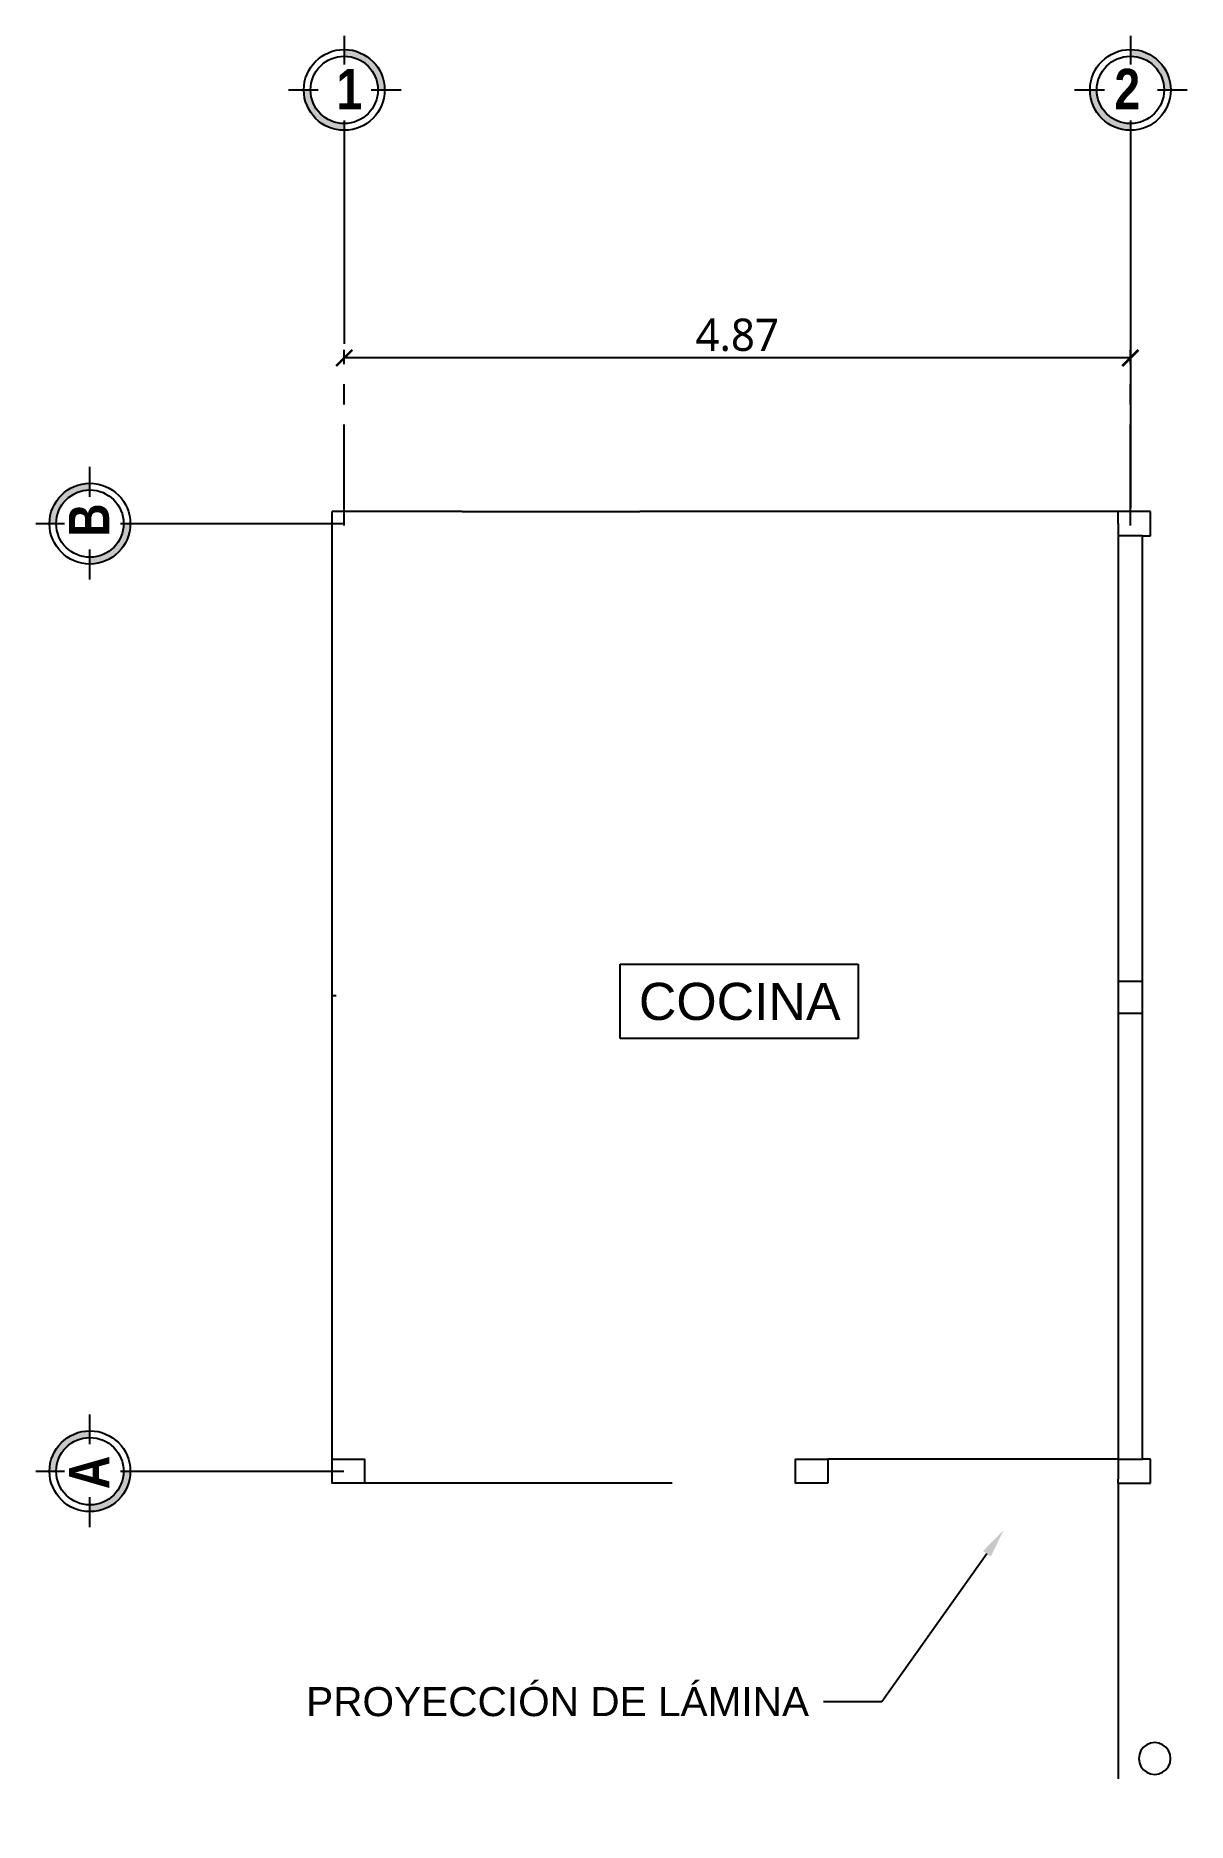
# Model space of a CAD drawing. Header units: metres. Extents: x 258817 to 259192, y 1878716 to 1878911.
# Drawn here: x 258926.95 to 258934.08, y 1878822.5 to 1878833.57 of the extents above; entities that cross this region are included whole.
import ezdxf
from ezdxf import colors
from ezdxf.entities.mleader import LeaderData, LeaderLine
from ezdxf.math import Vec2, Vec3

# ---------------------------------------------------------------- set-up
doc = ezdxf.new("R2010")
doc.units = ezdxf.units.M
doc.header["$MEASUREMENT"] = 0
doc.linetypes.add('ACAD_ISO04W100', pattern=[30, 24, -3, 0, -3])
doc.linetypes.add('PHANTOM2', pattern=[1.25, 0.625, -0.125, 0.125, -0.125, 0.125, -0.125])
doc.layers.add('.3EJES', color=1, linetype='Continuous', lineweight=20)
for name, color, linetype in [('07-Ejes', 8, 'Continuous'), ('SectionCutEdges', 1, 'Continuous'), ('Vistas', 7, 'Continuous')]:
    doc.layers.add(name, color=color, linetype=linetype)
doc.styles.add('100 dani medio', font='trebuc.ttf', dxfattribs={"height": 2})
doc.styles.add('dani-100Textos', font='techb___.ttf', dxfattribs={"height": 0.25})
doc.styles.get("Standard").update_dxf_attribs({"font": 'arial.ttf'})
doc.dimstyles.new('A100', dxfattribs={"dimscale": 0, "dimtxt": 2.5, "dimasz": 1, "dimexe": 0.5, "dimexo": 0.625, "dimgap": 0.4, "dimtad": 1, "dimdsep": 46, "dimtxsty": '100 dani medio', "dimblk": 'ARCHTICK', "dimcen": 2.5, "dimclrd": 1, "dimclre": 1, "dimclrt": 3, "dimadec": 0, "dimazin": 0, "dimtfac": 1, "dimtmove": 1, "dimatfit": 3, "dimfxl": 1, "dimarcsym": 0})

msp = doc.modelspace()

# ---------------------------------------------------------------- texts
at = {"layer": 'Vistas', "insert": (258930.68349, 1878827.70122), "char_height": 0.23, "attachment_point": 1, "bg_fill": 19, "box_fill_scale": 1.5, "bg_fill_color": 256, "bg_fill_transparency": 0}
msp.add_mtext_dynamic_manual_height_columns('COCINA', width=1.2431682, gutter_width=1.15, heights=[0], dxfattribs=at)

# ---------------------------------------------------------------- blocks, each defined once
blk = doc.blocks.new('eje numero')
at = {"layer": '07-Ejes'}
h = blk.add_hatch(color=1, dxfattribs=at)
h.dxf.hatch_style = 1
h.paths.add_polyline_path([(496.116, 205.549), (496.116, 205.499, -0.414214), (496.366, 205.249), (496.416, 205.249, 0.414214)])
h.paths.add_polyline_path([(495.866, 205.249), (495.816, 205.249, 0.414214), (496.116, 204.949), (496.116, 204.999, -0.414214)])
at = {"layer": '07-Ejes', "color": 1}
for points in [[(496.116, 205.651), (496.116, 205.438)], [(495.701, 205.249), (495.923, 205.249)], [(496.316, 205.249), (496.538, 205.249)]]:
    blk.add_lwpolyline(points, dxfattribs=at)
for radius in [0.3, 0.25]:
    blk.add_circle((496.116, 205.249), radius, dxfattribs=at)
blk = doc.blocks.new('*U159')
at = {"color": 1, "linetype": 'ACAD_ISO04W100', "ltscale": 0.1}
blk.add_lwpolyline([(0, 0.711), (0, -0.673)], dxfattribs=at)
at = {"layer": '.3EJES', "xscale": 0.8340043413883207, "yscale": 0.8340043413883207, "zscale": 0.8340043413883207}
blk.add_blockref('eje numero', (-413.763, -170.278), dxfattribs=at)
at = {"style": 'dani-100Textos'}
blk.add_attdef('1', (-0.111, 0.781), '', height=0.25, dxfattribs=at)
blk = doc.blocks.new('_ArchTick')
at = {"color": 0, "linetype": 'ByBlock', "const_width": 0.15}
blk.add_lwpolyline([(-0.5, -0.5), (0.5, 0.5)], dxfattribs=at)
blk = doc.blocks.new('*D394')
at = {"layer": 'Defpoints', "color": 0, "transparency": 16777216}
for p in [(258928.858, 1878831.572), (258928.858, 1878830.472), (258933.728, 1878830.472)]:
    blk.add_point(p, dxfattribs=at)
at = {"layer": 'Vistas', "color": 1, "linetype": 'PHANTOM2', "lineweight": -2, "transparency": 16777216}
for p, q in [((258928.858, 1878830.534), (258928.858, 1878831.622)), ((258933.728, 1878830.534), (258933.728, 1878831.622))]:
    blk.add_line(p, q, dxfattribs=at)
at = {"layer": 'Vistas', "color": 1, "lineweight": -2, "transparency": 16777216}
blk.add_line((258933.728, 1878831.572), (258928.858, 1878831.572), dxfattribs=at)
at = {"layer": 'Vistas', "color": 1, "lineweight": -2, "transparency": 16777216, "xscale": 0.1, "yscale": 0.1, "zscale": 0.1, "rotation": 180}
blk.add_blockref('_ArchTick', (258928.858, 1878831.572), dxfattribs=at)
at = {"layer": 'Vistas', "color": 1, "lineweight": -2, "transparency": 16777216, "xscale": 0.1, "yscale": 0.1, "zscale": 0.1}
blk.add_blockref('_ArchTick', (258933.728, 1878831.572), dxfattribs=at)
at = {"layer": 'Vistas', "color": 3, "transparency": 16777216, "insert": (258931.293, 1878831.714), "char_height": 0.2, "attachment_point": 5, "style": '100 dani medio'}
blk.add_mtext('4.87', dxfattribs=at)
blk = doc.blocks.new('*U165')
at = {"color": 1, "linetype": 'ACAD_ISO04W100', "ltscale": 0.1}
blk.add_lwpolyline([(0, 0.711), (0, -0.673)], dxfattribs=at)
at = {"layer": '.3EJES', "xscale": 0.8340043413883207, "yscale": 0.8340043413883207, "zscale": 0.8340043413883207}
blk.add_blockref('eje numero', (-413.763, -170.278), dxfattribs=at)
at = {"style": 'dani-100Textos'}
blk.add_attdef('1', (-0.048, 0.781), '', height=0.25, dxfattribs=at)
blk = doc.blocks.new('*U182')
at = {"color": 1, "linetype": 'ACAD_ISO04W100', "ltscale": 0.1}
blk.add_lwpolyline([(0, 0.711), (0, -1.711)], dxfattribs=at)
at = {"layer": '.3EJES', "xscale": 0.8340043413883207, "yscale": 0.8340043413883207, "zscale": 0.8340043413883207}
blk.add_blockref('eje numero', (-413.763, -170.278), dxfattribs=at)
at = {"style": 'dani-100Textos'}
blk.add_attdef('1', (-0.099, 0.781), '', height=0.25, dxfattribs=at)
blk = doc.blocks.new('*U173')
at = {"color": 1, "linetype": 'ACAD_ISO04W100', "ltscale": 0.1}
blk.add_lwpolyline([(0, 0.711), (0, -0.673)], dxfattribs=at)
at = {"layer": '.3EJES', "xscale": 0.8340043413883207, "yscale": 0.8340043413883207, "zscale": 0.8340043413883207}
blk.add_blockref('eje numero', (-413.763, -170.278), dxfattribs=at)
at = {"style": 'dani-100Textos'}
blk.add_attdef('1', (-0.082, 0.781), '', height=0.25, dxfattribs=at)

# ---------------------------------------------------------------- dimensions: what is measured, and where the dimension line sits
at = {"layer": 'Vistas', "color": 8}
dim = msp.add_linear_dim(base=(258928.85824, 1878831.57205), p1=(258933.72824, 1878830.47184), p2=(258928.85824, 1878830.47184), angle=180, dimstyle='A100', dxfattribs=at)
dim.commit()
dim.dimension.update_dxf_attribs({"geometry": '*D394', "text_midpoint": (258931.29324, 1878831.7138)})

# ---------------------------------------------------------------- linework, layer by layer
at = {"layer": 'SectionCutEdges'}
for p, q in [((258928.78324, 1878824.601), (258928.78324, 1878830.621)), ((258929.58953, 1878830.621), (258928.78324, 1878830.621)), ((258933.65324, 1878830.621), (258930.68959, 1878830.621)), ((258933.85324, 1878830.621), (258933.65324, 1878830.621)), ((258933.65324, 1878830.546), (258933.65324, 1878830.621)), ((258933.85324, 1878830.471), (258933.85324, 1878830.621)), ((258933.65324, 1878830.546), (258933.65324, 1878830.471)), ((258933.65324, 1878830.471), (258933.65324, 1878824.751)), ((258933.80324, 1878830.471), (258933.65324, 1878830.471)), ((258933.80324, 1878824.751), (258933.80324, 1878830.471)), ((258933.80324, 1878830.471), (258933.85324, 1878830.471)), ((258933.65324, 1878827.711), (258933.80324, 1878827.711)), ((258933.65324, 1878827.711), (258933.65324, 1878827.511)), ((258933.80324, 1878827.511), (258933.80324, 1878827.711)), ((258928.78324, 1878827.6237), (258928.80864, 1878827.6237)), ((258933.80324, 1878827.511), (258933.65324, 1878827.511)), ((258933.65324, 1878824.751), (258933.80324, 1878824.751)), ((258933.65324, 1878824.751), (258933.65324, 1878824.6264)), ((258933.85324, 1878824.751), (258933.80324, 1878824.751)), ((258933.85324, 1878824.601), (258933.85324, 1878824.751)), ((258930.89024, 1878824.601), (258928.78324, 1878824.601)), ((258933.65324, 1878824.601), (258933.65324, 1878824.6264)), ((258933.65324, 1878824.601), (258933.85324, 1878824.601)), ((258933.85313, 1878822.99121), (258933.82936, 1878822.98137)), ((258933.87864, 1878822.99457), (258933.85313, 1878822.99121)), ((258933.90415, 1878822.99121), (258933.87864, 1878822.99457)), ((258933.92792, 1878822.98137), (258933.90415, 1878822.99121)), ((258933.78343, 1878822.92151), (258933.78007, 1878822.896)), ((258933.78007, 1878822.896), (258933.78343, 1878822.87049)), ((258933.79328, 1878822.94529), (258933.78343, 1878822.92151)), ((258933.80894, 1878822.9657), (258933.79328, 1878822.94529)), ((258933.82936, 1878822.98137), (258933.80894, 1878822.9657)), ((258933.94834, 1878822.9657), (258933.92792, 1878822.98137)), ((258933.964, 1878822.94529), (258933.94834, 1878822.9657)), ((258933.97385, 1878822.92151), (258933.964, 1878822.94529)), ((258933.97721, 1878822.896), (258933.97385, 1878822.92151)), ((258933.97385, 1878822.87049), (258933.97721, 1878822.896)), ((258933.78343, 1878822.87049), (258933.79328, 1878822.84672)), ((258933.79328, 1878822.84672), (258933.80894, 1878822.8263)), ((258933.80894, 1878822.8263), (258933.82936, 1878822.81064)), ((258933.82936, 1878822.81064), (258933.85313, 1878822.80079)), ((258933.85313, 1878822.80079), (258933.87864, 1878822.79743)), ((258933.87864, 1878822.79743), (258933.90415, 1878822.80079)), ((258933.90415, 1878822.80079), (258933.92792, 1878822.81064)), ((258933.92792, 1878822.81064), (258933.94834, 1878822.8263)), ((258933.94834, 1878822.8263), (258933.964, 1878822.84672)), ((258933.964, 1878822.84672), (258933.97385, 1878822.87049))]:
    msp.add_line(p, q, dxfattribs=at)
at = {"layer": 'Vistas'}
for p, q in [((258929.58953, 1878830.621), (258930.68959, 1878830.621)), ((258928.98324, 1878824.751), (258928.98324, 1878824.601)), ((258933.65324, 1878824.751), (258931.85324, 1878824.751)), ((258931.85324, 1878824.751), (258931.85324, 1878824.601)), ((258933.65324, 1878824.601), (258933.65324, 1878822.771))]:
    msp.add_line(p, q, dxfattribs=at)
for points in [[(258928.98324, 1878824.601), (258928.78324, 1878824.601), (258928.78324, 1878824.751), (258928.98324, 1878824.751)], [(258931.85324, 1878824.601), (258931.65324, 1878824.601), (258931.65324, 1878824.751), (258931.85324, 1878824.751)]]:
    msp.add_lwpolyline(points, close=True, dxfattribs=at)

# ---------------------------------------------------------------- block references
for name, p, values in [('*U165', (258928.85824, 1878832.33215), {'1': '1'}), ('*U182', (258933.72824, 1878832.33215), {'1': '2'})]:
    msp.add_blockref(name, p, dxfattribs=at).add_auto_attribs(values)
at = {"layer": 'Vistas', "rotation": 90}
for name, p, values in [('*U173', (258928.18334, 1878830.546), {'1': 'B'}), ('*U159', (258928.18334, 1878824.676), {'1': 'A'})]:
    msp.add_blockref(name, p, dxfattribs=at).add_auto_attribs(values)

msp.set_redraw_order([(e.dxf.handle, doc.entitydb.next_handle()) for e in msp.query("TEXT MTEXT ATTDEF DIMENSION ARC_DIMENSION")])  # texts and dimensions are drawn at this point

# ---------------------------------------------------------------- next in the draw order: leaders
at = {"layer": 'Vistas'}
ml = msp.add_multileader_mtext('Standard', dxfattribs=at)
ml.set_content('PROYECCIÓN DE LÁMINA', color=256)
ml.set_leader_properties()
ml.build(insert=Vec2(0, 0))
ml.multileader.update_dxf_attribs({"has_text_frame": 1, "dogleg_length": 0.36, "arrow_head_size": 0.18})
ctx = ml.context
ctx.base_point, ctx.char_height, ctx.arrow_head_size, ctx.landing_gap_size, ctx.plane_origin = Vec3(258928.55083, 1878823.24718), 0.18, 0.18, 0.09, Vec3(258930.94324, 1878824.31095)
ctx.text_align_type = 2
notes = []
notes.append((ctx, [(0, (1, 1, 0), (258932.18766, 1878823.24718), (-1, 0), 0.36, [(0, [(258932.94322, 1878824.31095)], 0, [])])]))
ctx.mtext.insert, ctx.mtext.alignment, ctx.mtext.flow_direction = Vec3(258931.73766, 1878823.33871), 3, 5
ctx.mtext.has_bg_fill, ctx.mtext.bg_color, ctx.mtext.bg_scale_factor, ctx.mtext.bg_transparency, ctx.mtext.use_window_bg_color = 1, -1027028792, 1.5, 0, 1
for ctx, leaders in notes:
    for number, flags, end, landing, length, lines in leaders:
        leader = LeaderData()
        leader.index, (leader.has_last_leader_line, leader.has_dogleg_vector, leader.attachment_direction) = number, flags
        leader.last_leader_point, leader.dogleg_vector, leader.dogleg_length = Vec3(end), Vec3(landing), length
        for number, points, colour, breaks in lines:
            line = LeaderLine()
            line.index, line.vertices, line.color, line.breaks = number, Vec3.list(points), colors.encode_raw_color(colour), breaks
            leader.lines.append(line)
        ctx.leaders.append(leader)

doc.saveas('drawing.dxf')
